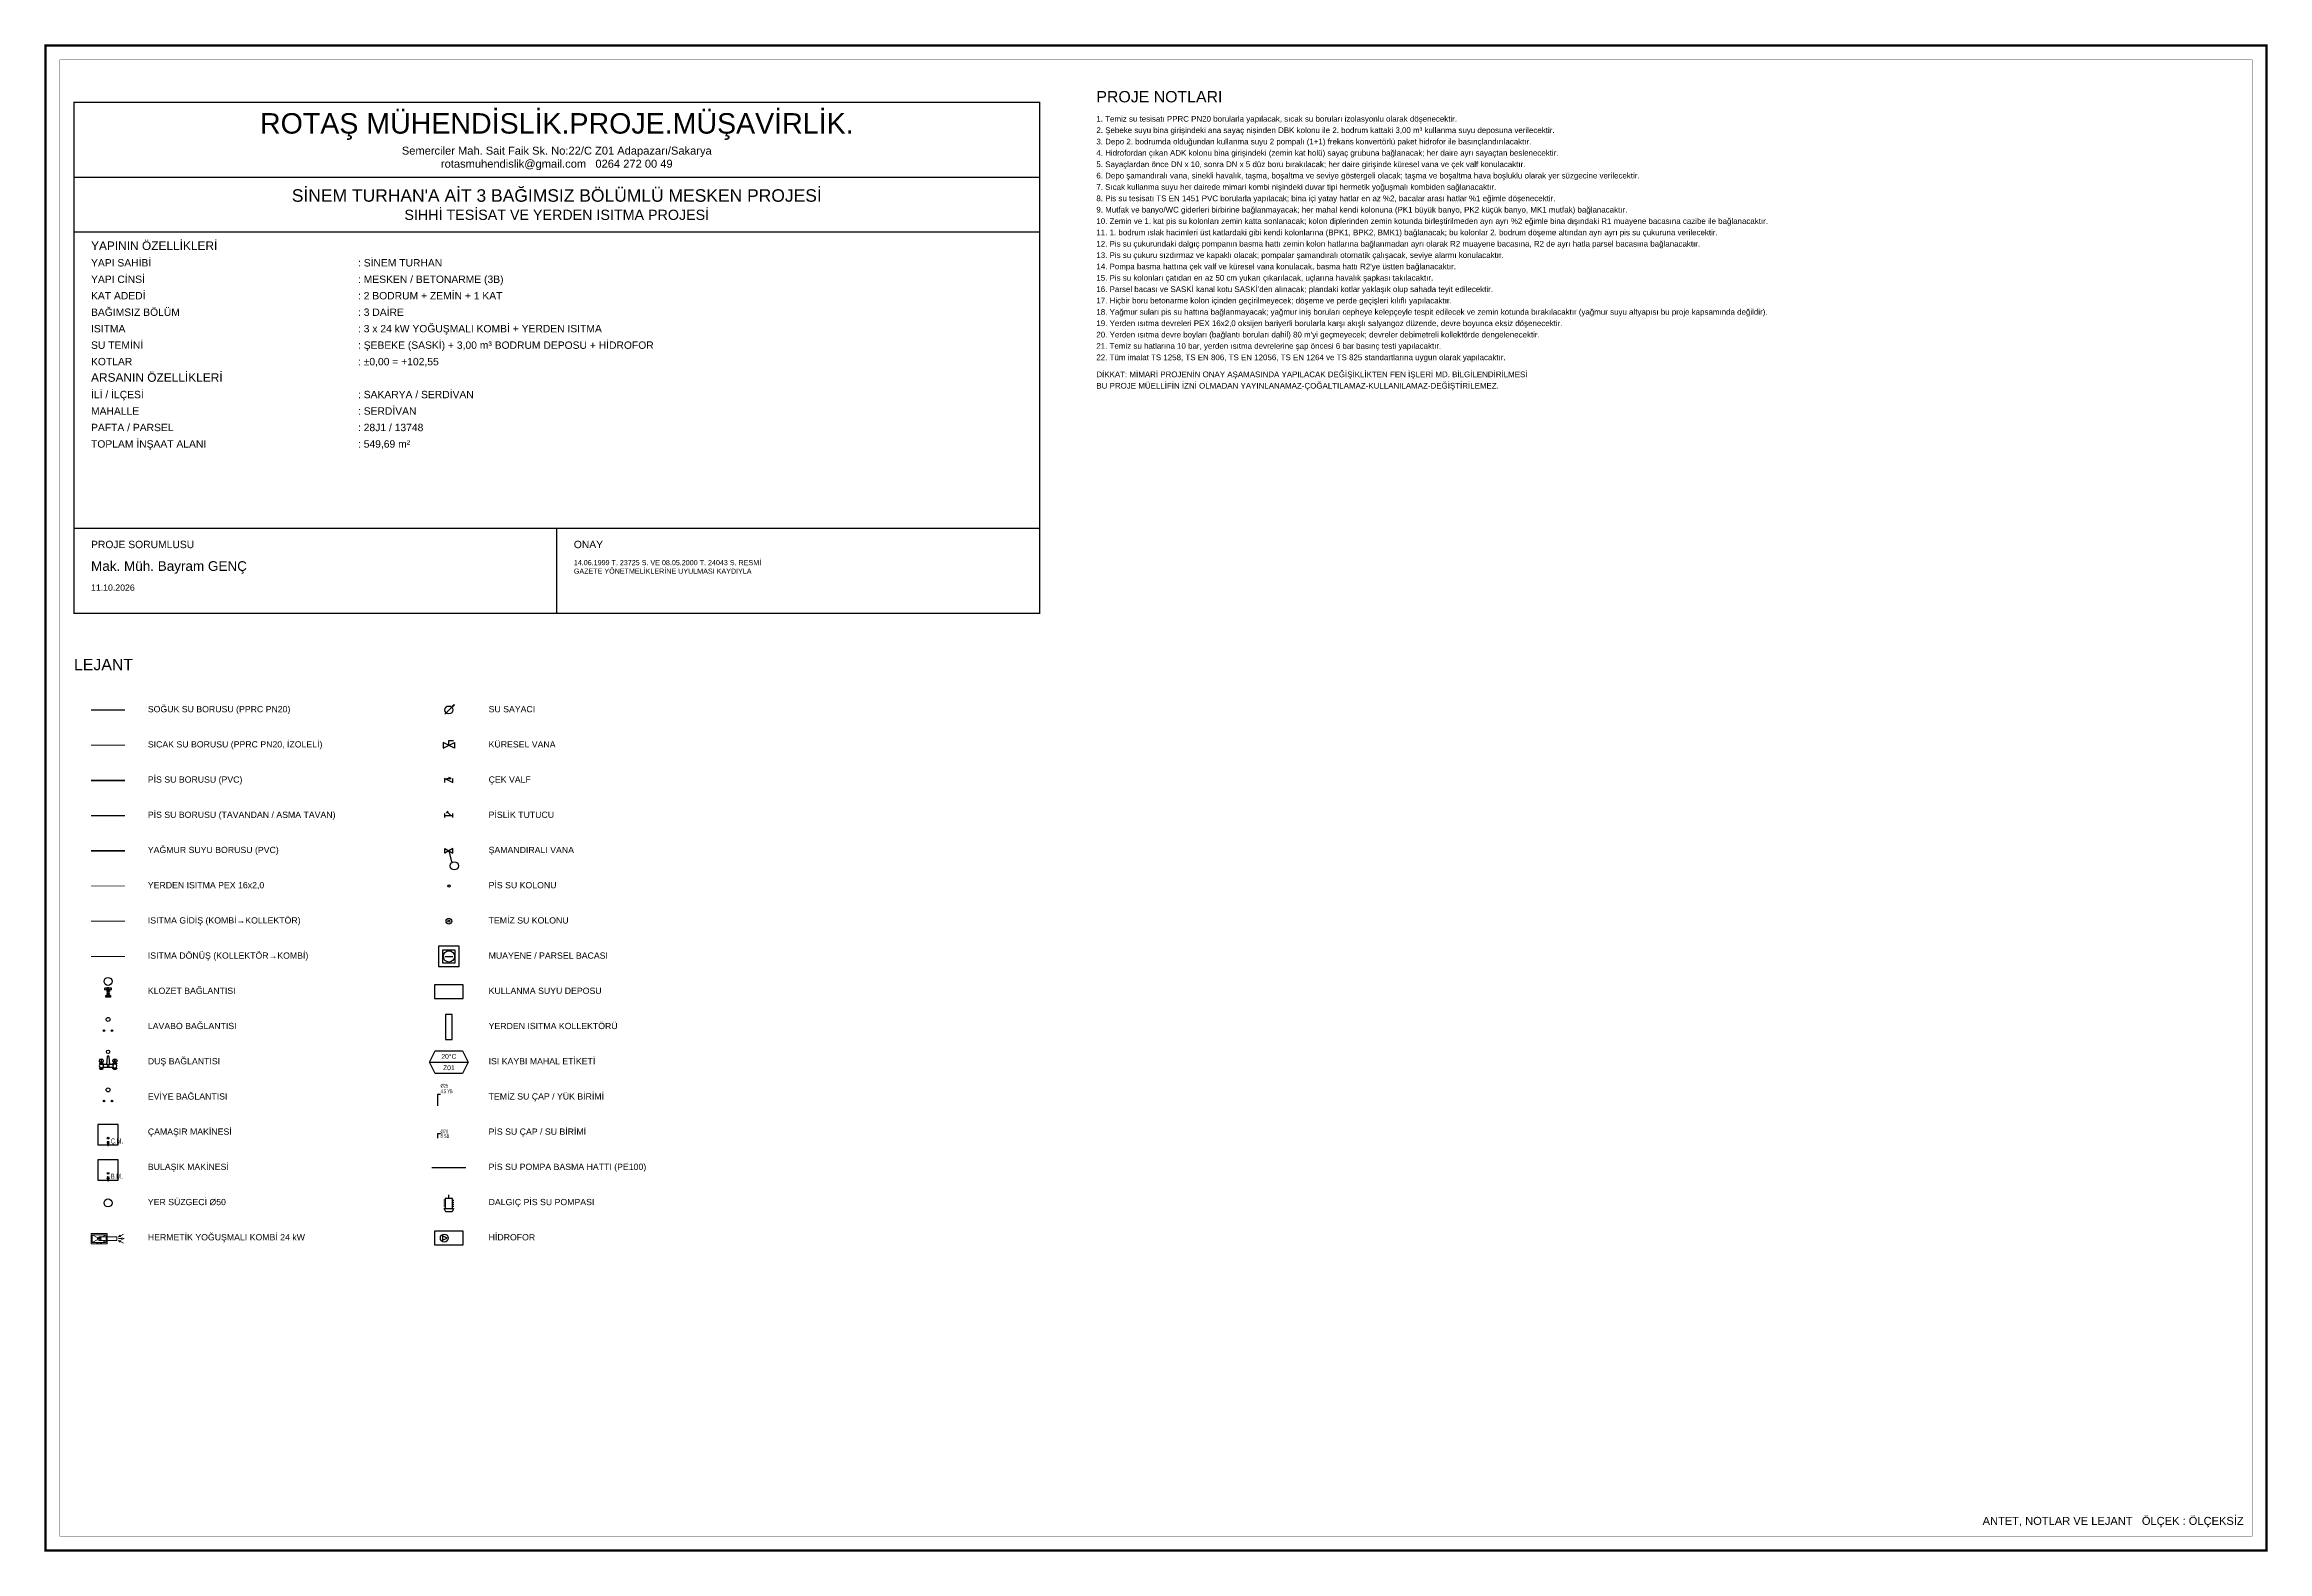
# Model space of a CAD drawing. Header units: centimetres. Extents: x -3952 to 14132, y 6348 to 11752.
# Drawn here: x -3952 to -38, y 9098 to 11752 of the extents above; entities that cross this region are included whole.
import ezdxf
from ezdxf.enums import TextEntityAlignment as Align

# ---------------------------------------------------------------- set-up
doc = ezdxf.new("R2010")
doc.units = ezdxf.units.CM
for name, pattern in [('BASMA HATTI', [31, 25, -6]), ('DASHED', [18, 12, -6]), ('ISITMA DONUS HATTI', [26, 20, -6]), ('PIS', [38, 30, -8]), ('PISSU HATTI', [26, 20, -6]), ('YAGMUR HATTI', [36, 30, -6])]:
    doc.linetypes.add(name, pattern=pattern)
for name, color, linetype in [('MD-YUK-BIRIMI', 7, 'Continuous'), ('MTY-CIHAZ', 135, 'CONTINUOUS'), ('MTY-HIDROFOR', 4, 'CONTINUOUS'), ('MTY-ISIKAYBIMAHAL', 2, 'CONTINUOUS'), ('MTY-ISITMA-DONUS-BORU', 30, 'ISITMA DONUS HATTI'), ('MTY-ISITMA-GIDIS-BORU', 10, 'CONTINUOUS'), ('MTY-KOLLETOR', 7, 'CONTINUOUS'), ('MTY-PAFTA', 7, 'CONTINUOUS'), ('MTY-PEX-BORU', 1, 'CONTINUOUS'), ('MTY-PIS SU-BASMA', 6, 'CONTINUOUS'), ('MTY-PIS-SU-BORUSU', 6, 'PIS'), ('MTY-PISSU-BORU-TAVANDAN', 6, 'PISSU HATTI'), ('MTY-PISSU-CAP', 211, 'CONTINUOUS'), ('MTY-PISSU-KOLON', 211, 'DASHED'), ('MTY-ROGAR', 5, 'CONTINUOUS'), ('MTY-SICAKSU-BORU', 1, 'BASMA HATTI'), ('MTY-SOGUKSU-BORU', 5, 'CONTINUOUS'), ('MTY-TEFRIS', 15, 'CONTINUOUS'), ('MTY-TEMIZSU-CAP', 101, 'CONTINUOUS'), ('MTY-VANA', 1, 'CONTINUOUS'), ('MTY-YAGMUR-BORUSU', 3, 'YAGMUR HATTI'), ('MTY-YAZI', 7, 'CONTINUOUS'), ('MTY-YUK-BIRIMI', 7, 'CONTINUOUS'), ('RAST-TEM-SU DEPOSU', 11, 'CONTINUOUS')]:
    doc.layers.add(name, color=color, linetype=linetype)
doc.layers.add('ROTAS-PAFTA-SINIRI', color=8, linetype='Continuous', plot=False)
doc.styles.add('CAP', font='wturkce.SHX', dxfattribs={"width": 0.65})
doc.styles.add('MTY_CAP', font='wturkce.SHX', dxfattribs={"width": 0.65, "height": 20})
doc.styles.add('MTYCAPLT', font='arial.ttf', dxfattribs={"width": 0.65, "height": 1})
doc.styles.add('ROTAS', font='arial.ttf')

msp = doc.modelspace()

# ---------------------------------------------------------------- texts
at = {"layer": 'MTY-ISIKAYBIMAHAL', "style": 'ROTAS'}
for s, p in [('20°C', (-3240, 9970)), ('Z01', (-3240, 9950))]:
    msp.add_text(s, height=8.5, dxfattribs=at).set_placement(p, align=Align.MIDDLE_CENTER)
at = {"layer": 'MTY-PAFTA', "style": 'ROTAS'}
msp.add_text('ANTET, NOTLAR VE LEJANT   ÖLÇEK : ÖLÇEKSİZ', height=14, dxfattribs=at).set_placement((-80, 9145), align=Align.RIGHT)
at = {"layer": 'MTY-YAZI', "style": 'ROTAS'}
for s, height, p in [('PROJE NOTLARI', 20, (-2100, 11650)), ('1. Temiz su tesisatı PPRC PN20 borularla yapılacak, sıcak su boruları izolasyonlu olarak döşenecektir.', 10, (-2100, 11616)), ('3. Depo 2. bodrumda olduğundan kullanma suyu 2 pompalı (1+1) frekans konvertörlü paket hidrofor ile basınçlandırılacaktır.', 10, (-2100, 11576)), ('2. Şebeke suyu bina girişindeki ana sayaç nişinden DBK kolonu ile 2. bodrum kattaki 3,00 m³ kullanma suyu deposuna verilecektir.', 10, (-2100, 11596)), ('4. Hidrofordan çıkan ADK kolonu bina girişindeki (zemin kat holü) sayaç grubuna bağlanacak; her daire ayrı sayaçtan beslenecektir.', 10, (-2100, 11556)), ('5. Sayaçlardan önce DN x 10, sonra DN x 5 düz boru bırakılacak; her daire girişinde küresel vana ve çek valf konulacaktır.', 10, (-2100, 11536)), ('6. Depo şamandıralı vana, sinekli havalık, taşma, boşaltma ve seviye göstergeli olacak; taşma ve boşaltma hava boşluklu olarak yer süzgecine verilecektir.', 10, (-2100, 11516)), ('8. Pis su tesisatı TS EN 1451 PVC borularla yapılacak; bina içi yatay hatlar en az %2, bacalar arası hatlar %1 eğimle döşenecektir.', 10, (-2100, 11476)), ('7. Sıcak kullanma suyu her dairede mimari kombi nişindeki duvar tipi hermetik yoğuşmalı kombiden sağlanacaktır.', 10, (-2100, 11496)), ('9. Mutfak ve banyo/WC giderleri birbirine bağlanmayacak; her mahal kendi kolonuna (PK1 büyük banyo, PK2 küçük banyo, MK1 mutfak) bağlanacaktır.', 10, (-2100, 11456)), ('10. Zemin ve 1. kat pis su kolonları zemin katta sonlanacak; kolon diplerinden zemin kotunda birleştirilmeden ayrı ayrı %2 eğimle bina dışındaki R1 muayene bacasına cazibe ile bağlanacaktır.', 10, (-2100, 11436)), ('YAPININ ÖZELLİKLERİ', 15, (-3870, 11390)), ('11. 1. bodrum ıslak hacimleri üst katlardaki gibi kendi kolonlarına (BPK1, BPK2, BMK1) bağlanacak; bu kolonlar 2. bodrum döşeme altından ayrı ayrı pis su çukuruna verilecektir.', 10, (-2100, 11416)), ('12. Pis su çukurundaki dalgıç pompanın basma hattı zemin kolon hatlarına bağlanmadan ayrı olarak R2 muayene bacasına, R2 de ayrı hatla parsel bacasına bağlanacaktır.', 10, (-2100, 11396)), ('YAPI SAHİBİ', 13, (-3870, 11361)), (': SİNEM TURHAN', 13, (-3400, 11361)), ('13. Pis su çukuru sızdırmaz ve kapaklı olacak; pompalar şamandıralı otomatik çalışacak, seviye alarmı konulacaktır.', 10, (-2100, 11376)), ("14. Pompa basma hattına çek valf ve küresel vana konulacak, basma hattı R2'ye üstten bağlanacaktır.", 10, (-2100, 11356)), ('YAPI CİNSİ', 13, (-3870, 11332)), ('KAT ADEDİ', 13, (-3870, 11303)), (': MESKEN / BETONARME (3B)', 13, (-3400, 11332)), (': 2 BODRUM + ZEMİN + 1 KAT', 13, (-3400, 11303)), ('15. Pis su kolonları çatıdan en az 50 cm yukarı çıkarılacak, uçlarına havalık şapkası takılacaktır.', 10, (-2100, 11336)), ("16. Parsel bacası ve SASKİ kanal kotu SASKİ'den alınacak; plandaki kotlar yaklaşık olup sahada teyit edilecektir.", 10, (-2100, 11316)), ('BAĞIMSIZ BÖLÜM', 13, (-3870, 11274)), (': 3 DAİRE', 13, (-3400, 11274)), ('17. Hiçbir boru betonarme kolon içinden geçirilmeyecek; döşeme ve perde geçişleri kılıflı yapılacaktır.', 10, (-2100, 11296)), ('18. Yağmur suları pis su hattına bağlanmayacak; yağmur iniş boruları cepheye kelepçeyle tespit edilecek ve zemin kotunda bırakılacaktır (yağmur suyu altyapısı bu proje kapsamında değildir).', 10, (-2100, 11276)), ('ISITMA', 13, (-3870, 11245)), (': 3 x 24 kW YOĞUŞMALI KOMBİ + YERDEN ISITMA', 13, (-3400, 11245)), ("20. Yerden ısıtma devre boyları (bağlantı boruları dahil) 80 m'yi geçmeyecek; devreler debimetreli kollektörde dengelenecektir.", 10, (-2100, 11236)), ('19. Yerden ısıtma devreleri PEX 16x2,0 oksijen bariyerli borularla karşı akışlı salyangoz düzende, devre boyunca eksiz döşenecektir.', 10, (-2100, 11256)), ('SU TEMİNİ', 13, (-3870, 11216)), ('KOTLAR', 13, (-3870, 11187)), (': ŞEBEKE (SASKİ) + 3,00 m³ BODRUM DEPOSU + HİDROFOR', 13, (-3400, 11216)), (': ±0,00 = +102,55', 13, (-3400, 11187)), ('21. Temiz su hatlarına 10 bar, yerden ısıtma devrelerine şap öncesi 6 bar basınç testi yapılacaktır.', 10, (-2100, 11216)), ('22. Tüm imalat TS 1258, TS EN 806, TS EN 12056, TS EN 1264 ve TS 825 standartlarına uygun olarak yapılacaktır.', 10, (-2100, 11196)), ('ARSANIN ÖZELLİKLERİ', 15, (-3870, 11158)), ('DİKKAT: MİMARİ PROJENİN ONAY AŞAMASINDA YAPILACAK DEĞİŞİKLİKTEN FEN İŞLERİ MD. BİLGİLENDİRİLMESİ', 10, (-2100, 11166)), ('BU PROJE MÜELLİFİN İZNİ OLMADAN YAYINLANAMAZ-ÇOĞALTILAMAZ-KULLANILAMAZ-DEĞİŞTİRİLEMEZ.', 10, (-2100, 11146)), ('İLİ / İLÇESİ', 13, (-3870, 11129)), (': SAKARYA / SERDİVAN', 13, (-3400, 11129)), (': SERDİVAN', 13, (-3400, 11100)), ('MAHALLE', 13, (-3870, 11100)), ('PAFTA / PARSEL', 13, (-3870, 11071)), (': 28J1 / 13748', 13, (-3400, 11071)), ('TOPLAM İNŞAAT ALANI', 13, (-3870, 11042)), (': 549,69 m²', 13, (-3400, 11042)), ('PROJE SORUMLUSU', 13, (-3870, 10865)), ('Mak. Müh. Bayram GENÇ', 17, (-3870, 10825)), ('ONAY', 13, (-3020, 10865)), ('14.06.1999 T. 23725 S. VE 08.05.2000 T. 24043 S. RESMİ', 9, (-3020, 10835)), ('GAZETE YÖNETMELİKLERİNE UYULMASI KAYDIYLA', 9, (-3020, 10820)), ('11.10.2026', 11, (-3870, 10790)), ('LEJANT', 20, (-3900, 10650)), ('SOĞUK SU BORUSU (PPRC PN20)', 11, (-3770, 10576)), ('SU SAYACI', 11, (-3170, 10576)), ('SICAK SU BORUSU (PPRC PN20, İZOLELİ)', 11, (-3770, 10514)), ('KÜRESEL VANA', 11, (-3170, 10514)), ('PİS SU BORUSU (PVC)', 11, (-3770, 10452)), ('ÇEK VALF', 11, (-3170, 10452)), ('PİS SU BORUSU (TAVANDAN / ASMA TAVAN)', 11, (-3770, 10390)), ('PİSLİK TUTUCU', 11, (-3170, 10390)), ('YAĞMUR SUYU BORUSU (PVC)', 11, (-3770, 10328)), ('ŞAMANDIRALI VANA', 11, (-3170, 10328)), ('YERDEN ISITMA PEX 16x2,0', 11, (-3770, 10266)), ('PİS SU KOLONU', 11, (-3170, 10266)), ('ISITMA GİDİŞ (KOMBİ→KOLLEKTÖR)', 11, (-3770, 10204)), ('TEMİZ SU KOLONU', 11, (-3170, 10204)), ('ISITMA DÖNÜŞ (KOLLEKTÖR→KOMBİ)', 11, (-3770, 10142)), ('MUAYENE / PARSEL BACASI', 11, (-3170, 10142)), ('KLOZET BAĞLANTISI', 11, (-3770, 10080)), ('KULLANMA SUYU DEPOSU', 11, (-3170, 10080)), ('LAVABO BAĞLANTISI', 11, (-3770, 10018)), ('YERDEN ISITMA KOLLEKTÖRÜ', 11, (-3170, 10018)), ('DUŞ BAĞLANTISI', 11, (-3770, 9956)), ('ISI KAYBI MAHAL ETİKETİ', 11, (-3170, 9956)), ('EVİYE BAĞLANTISI', 11, (-3770, 9894)), ('TEMİZ SU ÇAP / YÜK BİRİMİ', 11, (-3170, 9894)), ('ÇAMAŞIR MAKİNESİ', 11, (-3770, 9832)), ('PİS SU ÇAP / SU BİRİMİ', 11, (-3170, 9832)), ('BULAŞIK MAKİNESİ', 11, (-3770, 9770)), ('PİS SU POMPA BASMA HATTI (PE100)', 11, (-3170, 9770)), ('YER SÜZGECİ Ø50', 11, (-3770, 9708)), ('DALGIÇ PİS SU POMPASI', 11, (-3170, 9708)), ('HERMETİK YOĞUŞMALI KOMBİ 24 kW', 11, (-3770, 9646)), ('HİDROFOR', 11, (-3170, 9646))]:
    msp.add_text(s, height=height, dxfattribs=at).set_placement(p)
for s, height, p in [('ROTAŞ MÜHENDİSLİK.PROJE.MÜŞAVİRLİK.', 36, (-3050, 11595)), ('Semerciler Mah. Sait Faik Sk. No:22/C Z01 Adapazarı/Sakarya', 14, (-3050, 11558)), ('rotasmuhendislik@gmail.com   0264 272 00 49', 14, (-3050, 11535)), ("SİNEM TURHAN'A AİT 3 BAĞIMSIZ BÖLÜMLÜ MESKEN PROJESİ", 22, (-3050, 11475)), ('SIHHİ TESİSAT VE YERDEN ISITMA PROJESİ', 18, (-3050, 11443))]:
    msp.add_text(s, height=height, dxfattribs=at).set_placement(p, align=Align.CENTER)

# ---------------------------------------------------------------- blocks, each defined once
blk = doc.blocks.new('ROTAS_PAFTA')
blk.add_lwpolyline([(0, 0), (1, 0), (1, 1), (0, 1)], close=True)
blk = doc.blocks.new('KLOZET1')
at = {"layer": 'MTY-TEFRIS', "color": 15}
blk.add_lwpolyline([(-3.9, 11.4, 0.414214), (-4.5, 10.8), (-4.5, 10.3, 0.414214), (-3.9, 9.7), (3.9, 9.7, 0.414214), (4.5, 10.3), (4.5, 10.8, 0.414214), (3.9, 11.4)], format="xyb", close=True, dxfattribs=at)
for points in [[(3, 0), (-3, 0), (-3, 2.3), (3, 2.3)], [(-0.8, 11.5), (0.8, 11.5), (0.8, 12), (-0.8, 12)], [(-0.8, 8.9), (0.8, 8.9), (0.8, 9.7), (-0.8, 9.7)]]:
    blk.add_lwpolyline(points, close=True, dxfattribs=at)
for points in [[(-1.6, 8.6), (-1.6, 7.5)], [(-1.6, 4.4), (-1.6, 3.4)], [(-1.3, 3.2), (-1.3, 2.3), (1.4, 2.3), (1.4, 3.2)], [(-1.2, 7.2), (-1.2, 4.8)], [(1.1, 8.9), (-1.1, 8.9)], [(-1.1, 7.3), (1.1, 7.3)], [(1.1, 4.7), (-1.1, 4.7)], [(-1.1, 3.1), (1.1, 3.1)], [(-0.5, 8.6), (-0.5, 7.5)], [(-0.5, 4.4), (-0.5, 3.4)], [(0.6, 8.6), (0.6, 7.5)], [(0.6, 4.4), (0.6, 3.4)], [(1.3, 4.8), (1.3, 5.2), (1.3, 7.2)], [(1.7, 8.6), (1.7, 7.5)], [(1.7, 4.4), (1.7, 3.4)]]:
    blk.add_lwpolyline(points, dxfattribs=at)
at = {"layer": 'MTY-TEFRIS', "color": 15, "elevation": 0}
for points in [[(-1, 10.3), (-1, 10.8, -0.414214), (-0.4, 11.4)], [(1, 10.3), (1, 10.8, 0.414214), (0.4, 11.4)]]:
    blk.add_lwpolyline(points, format="xyb", dxfattribs=at)
at = {"layer": 'MTY-TEFRIS', "color": 6}
blk.add_circle((0, 20), 5, dxfattribs=at)
at = {"layer": 'MTY-TEFRIS', "color": 15}
for centre, radius, start, end in [((-1.1, 8.1), 0.734, 41.7592, 138.241), ((-1.1, 8), 0.734, 221.7593, 318.2408), ((-1.1, 4), 0.734, 41.7592, 138.241), ((-1.1, 3.8), 0.734, 221.7593, 318.2408), ((-0.4, 10.3, 0), 0.641, 179.9998, 270.0001), ((0, 8.1), 0.734, 41.7592, 138.241), ((0, 8), 0.734, 221.7593, 318.2408), ((0, 4), 0.734, 41.7592, 138.241), ((0, 3.8), 0.734, 221.7593, 318.2408), ((0.4, 10.3, 0), 0.641, 270.0001, 0), ((1.1, 8.1), 0.734, 41.7592, 138.241), ((1.1, 8), 0.734, 221.7593, 318.2408), ((1.1, 4), 0.734, 41.7592, 138.241), ((1.1, 3.8), 0.734, 221.7593, 318.2408)]:
    blk.add_arc(centre, radius, start, end, dxfattribs=at)
at = {"layer": 'MD-YUK-BIRIMI', "color": 6, "style": 'MTYCAPLT', "width": 0.65}
for tag, p in [('PSCP_001', (-1.3, 24.5)), ('PS_001', (-0.6, 19.5))]:
    blk.add_attdef(tag, p, '', height=1, dxfattribs=at)
at = {"layer": 'MD-YUK-BIRIMI', "color": 3, "style": 'MTYCAPLT', "width": 0.65}
for tag, p in [('SOCP_001', (-1.3, 1.8)), ('SO_001', (-0.7, -0.5))]:
    blk.add_attdef(tag, p, '', height=1, dxfattribs=at)
blk = doc.blocks.new('LAVABO1')
at = {"layer": 'MTY-TEFRIS', "color": 3, "ltscale": 10}
blk.add_circle((-5, 1), 1, dxfattribs=at)
at = {"layer": 'MTY-TEFRIS', "color": 6}
blk.add_circle((0, 15), 2.5, dxfattribs=at)
at = {"layer": 'MTY-TEFRIS', "color": 1, "ltscale": 10}
blk.add_circle((5, 1), 1, dxfattribs=at)
at = {"layer": 'MD-YUK-BIRIMI', "color": 3, "style": 'MTYCAPLT', "width": 0.65}
for tag, p in [('SOCP_001', (-6.3, -0.5)), ('SO_001', (-5.7, 0.5))]:
    blk.add_attdef(tag, p, '', height=1, dxfattribs=at)
at = {"layer": 'MD-YUK-BIRIMI', "color": 6, "style": 'MTYCAPLT', "width": 0.65}
for tag, p in [('PSCP_001', (-1.3, 17)), ('PS_001', (-0.6, 14.5))]:
    blk.add_attdef(tag, p, '', height=1, dxfattribs=at)
at = {"layer": 'MD-YUK-BIRIMI', "color": 1, "style": 'MTYCAPLT', "width": 0.65}
for tag, p in [('SCCP_001', (3.7, -0.5)), ('SC_001', (4.4, 0.5))]:
    blk.add_attdef(tag, p, '', height=1, dxfattribs=at)
blk = doc.blocks.new('DUS TEKNESI1')
at = {"layer": 'MTY-TEFRIS'}
for points in [[(-10, 13.9), (-10, 12.2, -0.146062), (-11.3, 8.9, 0.113221), (-13.3, 11.5, -0.416893), (-13.3, 12)], [(-6.7, 12, -0.17585), (-7.5, 13.9), (-12.5, 13.9, -0.17585), (-13.3, 12)], [(-12.8, 0.5), (-12.8, 0), (-10, 0), (-7.2, 0), (-7.2, 0.5, 0.153746), (-12.8, 0.5), (-10, 0.5), (-7.2, 0.5)], [(-8.6, 6.9, -0.601952), (-8.6, 1.6), (-8.6, 0.8)], [(0, 18.4), (-0.6, 18.4, 0.391322), (-1.3, 17.8), (-2.2, 6.3)], [(0, 18.4), (0.6, 18.4, -0.391322), (1.3, 17.8), (2.2, 6.3)], [(6.7, 12, 0.17585), (7.5, 13.9), (12.5, 13.9, 0.17585), (13.3, 12)], [(8.6, 6.9, 0.601952), (8.6, 1.6), (11.4, 1.6, 0.601952), (11.4, 6.9)], [(12.8, 0.5), (12.8, 0), (10, 0), (7.2, 0), (7.2, 0.5, -0.153746), (12.8, 0.5), (10, 0.5), (7.2, 0.5)], [(10, 13.9), (10, 12.2, 0.146062), (11.3, 8.9, -0.113221), (13.3, 11.5)]]:
    blk.add_lwpolyline(points, format="xyb", dxfattribs=at)
for points in [[(-12.8, 7.5), (-10, 7.5), (-7.2, 7.5), (-7.2, 8), (-10, 8), (-12.8, 8)], [(-8.6, 0), (-8.6, -1), (-11.4, -1), (-11.4, 0)], [(12.8, 7.5), (10, 7.5), (7.2, 7.5), (7.2, 8), (10, 8), (12.8, 8)], [(11.4, 0), (11.4, -1), (8.6, -1), (8.6, 0)]]:
    blk.add_lwpolyline(points, close=True, dxfattribs=at)
for points in [[(-11.6, 9.5), (-11.6, 8)], [(-11.4, 7.5), (-11.4, 6.9), (-8.6, 6.9)], [(-8.6, 1.6), (-11.4, 1.6), (-11.4, 0.8)], [(-8.6, 7.5), (-8.6, 6.9)], [(-8.4, 9.5), (-8.4, 8)], [(7.8, 6.3), (-7.8, 6.3)], [(-7.8, 2.3), (7.8, 2.3)], [(8.4, 9.5), (8.4, 8)], [(11.4, 7.5), (11.4, 6.9), (8.6, 6.9)], [(8.6, 7.5), (8.6, 6.9)], [(8.6, 1.6), (8.6, 0.8)], [(11.4, 1.6), (11.4, 0.8)], [(11.6, 9.5), (11.6, 8)]]:
    blk.add_lwpolyline(points, dxfattribs=at)
at = {"layer": 'MTY-TEFRIS', "color": 6}
blk.add_circle((0, 25), 2.5, dxfattribs=at)
at = {"layer": 'MTY-TEFRIS'}
for centre, radius, start, end in [((-10, 4.3), 2.96, 117.9084, 242.0919), ((-10, 2.2), 11.8, 79.4131, 100.5868), ((-3.8, 12.8), 6.25, 185.208, 218.4476), ((-2, 5.9), 7.27, 130.2551, 156.0938), ((-6.9, 11.7), 0.344, 310.5655, 41.0891), ((0, 17.2), 1.6, 330.6975, 209.3026), ((0, 4.3), 1.37, 90.0002, 270.0001), ((0, 4.3), 1.37, 270.0001, 90.0002), ((6.9, 11.7), 0.344, 138.9108, 229.4346), ((2, 5.9), 7.27, 23.9063, 49.7447), ((10, 2.2), 11.8, 79.4131, 100.5868), ((3.8, 12.8), 6.25, 321.5525, 354.7921), ((13.1, 11.7), 0.344, 310.5655, 41.0891)]:
    blk.add_arc(centre, radius, start, end, dxfattribs=at)
at = {"layer": 'MD-YUK-BIRIMI', "color": 3, "style": 'MTYCAPLT', "width": 0.65}
for tag, p in [('SO_001', (-10.7, -0.5)), ('SOCP_001', (-11.3, -1.5))]:
    blk.add_attdef(tag, p, '', height=1, dxfattribs=at)
at = {"layer": 'MD-YUK-BIRIMI', "color": 6, "style": 'MTYCAPLT', "width": 0.65}
for tag, p in [('PSCP_001', (-1.3, 27)), ('PS_001', (-0.6, 24.5))]:
    blk.add_attdef(tag, p, '', height=1, dxfattribs=at)
at = {"layer": 'MD-YUK-BIRIMI', "color": 1, "style": 'MTYCAPLT', "width": 0.65}
for tag, p in [('SC_001', (9.4, -0.5)), ('SCCP_001', (8.7, -1.5))]:
    blk.add_attdef(tag, p, '', height=1, dxfattribs=at)
blk = doc.blocks.new('EVIYE1')
at = {"layer": 'MTY-TEFRIS', "color": 3, "ltscale": 10}
blk.add_circle((-5, 1), 1, dxfattribs=at)
at = {"layer": 'MTY-TEFRIS', "color": 6}
blk.add_circle((0, 15), 2.5, dxfattribs=at)
at = {"layer": 'MTY-TEFRIS', "color": 1, "ltscale": 10}
blk.add_circle((5, 1), 1, dxfattribs=at)
at = {"layer": 'MD-YUK-BIRIMI', "color": 3, "style": 'MTYCAPLT', "width": 0.65}
for tag, p in [('SOCP_001', (-6.3, -0.5)), ('SO_001', (-5.7, 0.5))]:
    blk.add_attdef(tag, p, '', height=1, dxfattribs=at)
at = {"layer": 'MD-YUK-BIRIMI', "color": 6, "style": 'MTYCAPLT', "width": 0.65}
for tag, p in [('PSCP_001', (-1.3, 17)), ('PS_001', (-0.6, 14.5))]:
    blk.add_attdef(tag, p, '', height=1, dxfattribs=at)
at = {"layer": 'MD-YUK-BIRIMI', "color": 1, "style": 'MTYCAPLT', "width": 0.65}
for tag, p in [('SCCP_001', (3.7, -0.5)), ('SC_001', (4.4, 0.5))]:
    blk.add_attdef(tag, p, '', height=1, dxfattribs=at)
blk = doc.blocks.new('CAMASIR MAKINASI1')
at = {"layer": 'MTY-TEFRIS'}
for p, q in [((-0.9, 0), (-0.9, -1.5)), ((-0.9, -1.5), (1.1, -1.5)), ((1.1, -1.5), (1.1, 0))]:
    blk.add_line(p, q, dxfattribs=at)
for points in [[(-30, 0), (30, 0), (30, 60), (-30, 60)], [(2.5, 0.4), (2.5, 0), (-2.5, 0), (-2.5, 0.4)]]:
    blk.add_lwpolyline(points, close=True, dxfattribs=at)
for points in [[(-1.8, 8.2, 0.414214), (-1.4, 8.2), (-1.3, 8.2, 0.414214), (-1.3, 8.7), (-2.1, 9.4, 0.414214), (-2.5, 9.4), (-2.6, 9.3, 0.414214), (-2.6, 8.9)], [(-1.8, 5.3, -0.414214), (-1.4, 5.3), (-1.3, 5.2, -0.414214), (-1.3, 4.8), (-2.1, 4, -0.414214), (-2.5, 4), (-2.6, 4.1, -0.414214), (-2.6, 4.6)], [(1.5, 8.7, 0.414214), (1.5, 8.2), (1.6, 8.2, 0.414214), (2, 8.2), (2.8, 8.9, 0.414214), (2.8, 9.3), (2.7, 9.4, 0.414214), (2.3, 9.4)], [(1.5, 4.8, -0.414214), (1.5, 5.2), (1.6, 5.3, -0.414214), (2, 5.3), (2.8, 4.6, -0.414214), (2.8, 4.1), (2.7, 4, -0.414214), (2.3, 4)]]:
    blk.add_lwpolyline(points, format="xyb", close=True, dxfattribs=at)
for points in [[(-1.5, 8.1), (-1.1, 7.7)], [(-1.5, 5.3), (-1.1, 5.7)], [(-1.3, 8.3), (-0.9, 7.9)], [(-1.3, 5.2), (-0.9, 5.6)], [(-0.9, 4.4), (-0.9, 0.4)], [(1.5, 8.3), (1.1, 7.9)], [(1.5, 5.2), (1.1, 5.6)], [(1.1, 4.4), (1.1, 0.4)], [(1.6, 8.1), (1.3, 7.7)], [(1.6, 5.3), (1.3, 5.7)]]:
    blk.add_lwpolyline(points, dxfattribs=at)
at = {"layer": 'MTY-TEFRIS', "color": 6}
blk.add_circle((0, 20), 2.5, dxfattribs=at)
at = {"layer": 'MTY-TEFRIS'}
for radius in [1.54, 0.581]:
    blk.add_circle((0.1, 6.7), radius, dxfattribs=at)
for start, end in [(143.13402, 216.86567), (53.13416, 126.86603), (233.13424, 306.86588), (323.13387, 36.86588)]:
    blk.add_arc((0.1, 6.7), 2.51, start, end, dxfattribs=at)
at = {"layer": 'MD-YUK-BIRIMI', "color": 6, "style": 'MTYCAPLT', "width": 0.65}
for tag, p in [('PSCP_001', (-1.3, 22)), ('PS_001', (-0.6, 19.5))]:
    blk.add_attdef(tag, p, '', height=1, dxfattribs=at)
at = {"layer": 'MD-YUK-BIRIMI', "color": 3, "style": 'MTYCAPLT', "width": 0.65}
for tag, p in [('SO_001', (-0.7, -0.5)), ('SOCP_001', (-1.2, -2))]:
    blk.add_attdef(tag, p, '', height=1, dxfattribs=at)
at = {"layer": 'MTY-TEFRIS', "color": 15, "style": 'MTYCAPLT', "width": 0.65}
blk.add_text('Ç.M.', height=15, dxfattribs=at).set_placement((8.1, 11.6), align=Align.MIDDLE_LEFT)
blk = doc.blocks.new('BULASIK MAKINASI1')
at = {"layer": 'MTY-TEFRIS'}
for p, q in [((-0.9, 0), (-0.9, -1.5)), ((-0.9, -1.5), (1.1, -1.5)), ((1.1, -1.5), (1.1, 0))]:
    blk.add_line(p, q, dxfattribs=at)
at = {"layer": 'MTY-TEFRIS', "color": 15}
blk.add_lwpolyline([(-30, 0), (30, 0), (30, 60), (-30, 60)], close=True, dxfattribs=at)
at = {"layer": 'MTY-TEFRIS'}
for points in [[(-1.8, 8.2, 0.414214), (-1.4, 8.2), (-1.3, 8.2, 0.414214), (-1.3, 8.7), (-2.1, 9.4, 0.414214), (-2.5, 9.4), (-2.6, 9.3, 0.414214), (-2.6, 8.9)], [(-1.8, 5.3, -0.414214), (-1.4, 5.3), (-1.3, 5.2, -0.414214), (-1.3, 4.8), (-2.1, 4, -0.414214), (-2.5, 4), (-2.6, 4.1, -0.414214), (-2.6, 4.6)], [(1.5, 8.7, 0.414214), (1.5, 8.2), (1.6, 8.2, 0.414214), (2, 8.2), (2.8, 8.9, 0.414214), (2.8, 9.3), (2.7, 9.4, 0.414214), (2.3, 9.4)], [(1.5, 4.8, -0.414214), (1.5, 5.2), (1.6, 5.3, -0.414214), (2, 5.3), (2.8, 4.6, -0.414214), (2.8, 4.1), (2.7, 4, -0.414214), (2.3, 4)]]:
    blk.add_lwpolyline(points, format="xyb", close=True, dxfattribs=at)
blk.add_lwpolyline([(2.5, 0.4), (2.5, 0), (-2.5, 0), (-2.5, 0.4)], close=True, dxfattribs=at)
for points in [[(-1.5, 8.1), (-1.1, 7.7)], [(-1.5, 5.3), (-1.1, 5.7)], [(-1.3, 8.3), (-0.9, 7.9)], [(-1.3, 5.2), (-0.9, 5.6)], [(-0.9, 4.4), (-0.9, 0.4)], [(1.5, 8.3), (1.1, 7.9)], [(1.5, 5.2), (1.1, 5.6)], [(1.1, 4.4), (1.1, 0.4)], [(1.6, 8.1), (1.3, 7.7)], [(1.6, 5.3), (1.3, 5.7)]]:
    blk.add_lwpolyline(points, dxfattribs=at)
at = {"layer": 'MTY-TEFRIS', "color": 6}
blk.add_circle((0, 20), 2.5, dxfattribs=at)
at = {"layer": 'MTY-TEFRIS'}
for radius in [1.54, 0.581]:
    blk.add_circle((0.1, 6.7), radius, dxfattribs=at)
for start, end in [(143.13402, 216.86567), (53.13416, 126.86603), (233.13424, 306.86588), (323.13387, 36.86588)]:
    blk.add_arc((0.1, 6.7), 2.51, start, end, dxfattribs=at)
at = {"layer": 'MD-YUK-BIRIMI', "color": 6, "style": 'MTYCAPLT', "width": 0.65}
for tag, p in [('PSCP', (0, 22.5)), ('PS', (0, 20))]:
    blk.add_attdef(tag, text='', height=1, dxfattribs=at).set_placement(p, align=Align.MIDDLE_CENTER)
at = {"layer": 'MD-YUK-BIRIMI', "color": 3, "style": 'MTYCAPLT', "width": 0.65}
for tag, p in [('SO', (0, 0)), ('SOCP', (0.1, -1.5))]:
    blk.add_attdef(tag, text='', height=1, dxfattribs=at).set_placement(p, align=Align.MIDDLE_CENTER)
at = {"layer": 'MTY-TEFRIS', "color": 15, "style": 'MTYCAPLT', "width": 0.65}
blk.add_text('B.M.', height=15, dxfattribs=at).set_placement((8.1, 11.6), align=Align.MIDDLE_LEFT)
blk = doc.blocks.new('YER SUZGECI DN501')
at = {"layer": 'MTY-TEFRIS', "color": 6}
blk.add_circle((0, 0), 3.5, dxfattribs=at)
at = {"layer": 'MD-YUK-BIRIMI', "color": 6, "style": 'MTYCAPLT', "width": 0.65}
for tag, p in [('PSCP_001', (-1.3, 0.7)), ('PS_001', (-0.6, -0.5))]:
    blk.add_attdef(tag, p, '', height=1, dxfattribs=at)
blk = doc.blocks.new('KOMBI1')
at = {"layer": 'MTY-TEFRIS', "color": 1, "lineweight": 20, "ltscale": 40}
for p, q in [((19.5, 17.5), (3.4, 26.6)), ((19.5, 12.5), (3.4, 3.4)), ((18.9, 15), (28.9, 15)), ((23.9, 20), (23.9, 10)), ((44.4, 26.6), (28.2, 17.5)), ((44.4, 3.4), (28.2, 12.5))]:
    blk.add_line(p, q, dxfattribs=at)
at = {"layer": 'MTY-TEFRIS', "color": 7, "lineweight": 20, "ltscale": 40}
for p, q in [((23.9, 20), (75.3, 20)), ((23.9, 10), (75.3, 10)), ((75.3, 20), (75.3, 10)), ((85.4, 25.3), (80.3, 20)), ((87.4, 21.8), (80.3, 20)), ((80.3, 15), (90.3, 15)), ((87.4, 8.2), (80.3, 10)), ((85.4, 4.7), (80.3, 10)), ((86.4, 23.6), (85.4, 25.3)), ((86.4, 6.5), (85.4, 4.7)), ((95, 28.6), (86.4, 23.6)), ((86.4, 23.6), (87.4, 21.8)), ((86.4, 6.5), (87.4, 8.2)), ((95, 1.4), (86.4, 6.5)), ((90.3, 15), (90.3, 17)), ((90.3, 17), (97.3, 15)), ((90.3, 15), (90.3, 13)), ((90.3, 13), (97.3, 15))]:
    blk.add_line(p, q, dxfattribs=at)
blk.add_lwpolyline([(0, 0), (47.8, 0), (47.8, 30), (0, 30)], close=True, dxfattribs=at)
at = {"layer": 'MTY-TEFRIS', "color": 1, "lineweight": 20, "ltscale": 40}
blk.add_lwpolyline([(3.4, 3.4), (44.4, 3.4), (44.4, 26.6), (3.4, 26.6)], close=True, dxfattribs=at)
at = {"layer": 'MTY-TEFRIS', "color": 3, "ltscale": 10}
blk.add_circle((18.9, 1), 1, dxfattribs=at)
at = {"layer": 'MTY-TEFRIS', "color": 7, "lineweight": 20, "ltscale": 40}
blk.add_circle((23.9, 15), 5, dxfattribs=at)
at = {"layer": 'MTY-TEFRIS', "color": 1, "ltscale": 10}
blk.add_circle((28.9, 1), 1, dxfattribs=at)
at = {"layer": 'MD-YUK-BIRIMI', "color": 3, "style": 'MTYCAPLT', "width": 0.65}
for tag, p in [('SOCP_001', (17.6, -0.5)), ('SO_001', (18.2, 0.5))]:
    blk.add_attdef(tag, p, '', height=1, dxfattribs=at)
at = {"layer": 'MD-YUK-BIRIMI', "color": 1, "style": 'MTYCAPLT', "width": 0.65}
for tag, p in [('SCCP_001', (27.6, -0.5)), ('SC_001', (28.3, 0.5))]:
    blk.add_attdef(tag, p, '', height=1, dxfattribs=at)
blk = doc.blocks.new('MTY-SU SAYACI')
at = {"layer": 'MTY-VANA'}
blk.add_hatch(color=256, dxfattribs=at).paths.add_polyline_path([(9.8, 9.8), (5.6, 7), (7, 5.6)])
for p, q in [((-7.3, -7.3), (6.3, 6.3)), ((5.6, 7), (9.8, 9.8)), ((7, 5.6), (5.6, 7)), ((7, 5.6), (9.8, 9.8))]:
    blk.add_line(p, q, dxfattribs=at)
blk.add_circle((0, 0), 7, dxfattribs=at)
blk.add_attdef('CAP', (2, 0.9), '', height=2.5, rotation=225, dxfattribs=at)
blk = doc.blocks.new('MTY-KURESEL VANA')
at = {"layer": 'MTY-VANA'}
for p, q in [((0, 0), (0, 8)), ((0, 8), (8, 8))]:
    blk.add_line(p, q, dxfattribs=at)
blk.add_lwpolyline([(-10, 5), (-10, -5), (10, 5), (10, -5), (-10, 5)], dxfattribs=at)
at = {"layer": 'MTY-VANA', "style": 'MTYCAPLT', "width": 0.65}
blk.add_attdef('CAP', text='', height=10, dxfattribs=at).set_placement((-1.1, 0), align=Align.CENTER)
blk = doc.blocks.new('MTY-CEKVALF VANA')
at = {"layer": 'MTY-VANA'}
h = blk.add_hatch(color=256, dxfattribs=at)
edge = h.paths.add_edge_path()
edge.add_arc((-10, 5), 1.41, 180, 540, ccw=False)
for p, q in [((-10, -5), (-10, 5)), ((-10, 5), (10, -5)), ((-5.6, 5), (5.6, 5)), ((5.6, 5), (0, 7.3)), ((10, -5), (10, 5))]:
    blk.add_line(p, q, dxfattribs=at)
at = {"layer": 'MTY-VANA', "style": 'CAP', "width": 0.65}
blk.add_attdef('CAP', text='', height=5, rotation=153.4349, dxfattribs=at).set_placement((0, 0), align=Align.CENTER)
blk = doc.blocks.new('MTY-PISLIK TUTUCU')
at = {"layer": 'MTY-VANA'}
for p, q in [((-10, -5), (-10, 5)), ((-10, 0), (10, 0)), ((10, -5), (10, 5))]:
    blk.add_line(p, q, dxfattribs=at)
at = {"layer": 'MTY-VANA', "color": 1, "ltscale": 75}
for p, q in [((-6.1, 5.8), (-1.4, 10.5)), ((5.1, 0), (-3.7, 8.1))]:
    blk.add_line(p, q, dxfattribs=at)
at = {"layer": 'MTY-VANA', "style": 'CAP', "width": 0.65}
blk.add_attdef('CAP', text='', height=5, dxfattribs=at).set_placement((0, 0), align=Align.CENTER)
blk = doc.blocks.new('MTY-PIS SU KOLON')
at = {"layer": 'MTY-PISSU-KOLON', "linetype": 'Continuous', "lineweight": -3}
blk.add_hatch(color=256, dxfattribs=at).paths.add_polyline_path([(-2.7, -0.1, 0.848135), (0, -0.1, -0.848135), (2.7, -0.1, 0.414214), (0, 2.6, 0.414214)])
blk.add_circle((0, 0), 3.5, dxfattribs=at)
blk = doc.blocks.new('MTY-TEMIZ SU CAP MB')
at = {"layer": 'MTY-TEMIZSU-CAP'}
for p, q in [((0.83, 3.1), (0, 3.1)), ((0, 3.1), (0, 0))]:
    blk.add_line(p, q, dxfattribs=at)
at = {"layer": 'MTY-TEMIZSU-CAP', "style": 'MTY_CAP', "width": 0.65}
for tag, p in [('SOCP_001', (0.83, 4.92)), ('SCCP_001', (0.83, 1.92))]:
    blk.add_attdef(tag, p, '', height=1, dxfattribs=at)
at = {"layer": 'MTY-YUK-BIRIMI', "color": 101, "style": 'MTY_CAP', "width": 0.65}
for tag, p in [('SO_001', (0.83, 3.42)), ('SC_001', (0.83, 0.42))]:
    blk.add_attdef(tag, p, '', height=1, dxfattribs=at)
blk = doc.blocks.new('MTY-PIS SU CAP SB')
at = {"layer": 'MTY-PISSU-CAP'}
for p, q in [((0.83, 1.17), (0, 1.17)), ((0, 1.17), (0, 0))]:
    blk.add_line(p, q, dxfattribs=at)
at = {"layer": 'MTY-PISSU-CAP', "style": 'MTY_CAP', "width": 0.65}
blk.add_attdef('PSCP_001', (0.83, 1.29), '', height=1, dxfattribs=at)
at = {"layer": 'MTY-YUK-BIRIMI', "color": 211, "style": 'MTY_CAP', "width": 0.65}
blk.add_attdef('PS_001', (0.83, 0.07), '', height=1, dxfattribs=at)

# ---------------------------------------------------------------- linework, layer by layer
at = {"layer": 'MTY-CIHAZ'}
for p, q in [((-3246.4, 9716.8), (-3248.8, 9716.8)), ((-3246.4, 9713.2), (-3248.8, 9713.2)), ((-3246.4, 9709.6), (-3248.8, 9709.6)), ((-3240, 9719.6), (-3240, 9726)), ((-3233.6, 9716.8), (-3231.2, 9716.8)), ((-3233.6, 9713.2), (-3231.2, 9713.2)), ((-3233.6, 9709.6), (-3231.2, 9709.6)), ((-3246.4, 9706), (-3248.8, 9706)), ((-3233.6, 9706), (-3231.2, 9706))]:
    msp.add_line(p, q, dxfattribs=at)
for points in [[(-3246.4, 9702), (-3233.6, 9702), (-3233.6, 9719.6), (-3246.4, 9719.6)], [(-3248, 9702), (-3232, 9702), (-3234.4, 9696.4), (-3245.6, 9696.4)]]:
    msp.add_lwpolyline(points, close=True, dxfattribs=at)
at = {"layer": 'MTY-HIDROFOR'}
for points in [[(-3265, 9638), (-3215, 9638), (-3215, 9662), (-3265, 9662)], [(-3242.8, 9650), (-3251.2, 9653.9), (-3251.2, 9646.1)]]:
    msp.add_lwpolyline(points, close=True, dxfattribs=at)
msp.add_circle((-3248, 9650), 7, dxfattribs=at)
at = {"layer": 'MTY-ISIKAYBIMAHAL'}
msp.add_line((-3274, 9960), (-3206, 9960), dxfattribs=at)
msp.add_lwpolyline([(-3274, 9960), (-3264, 9980), (-3216, 9980), (-3206, 9960), (-3216, 9940), (-3264, 9940)], close=True, dxfattribs=at)
at = {"layer": 'MTY-ISITMA-DONUS-BORU', "const_width": 2}
msp.add_lwpolyline([(-3870, 10146), (-3810, 10146)], dxfattribs=at)
at = {"layer": 'MTY-ISITMA-GIDIS-BORU', "const_width": 2}
msp.add_lwpolyline([(-3870, 10208), (-3810, 10208)], dxfattribs=at)
at = {"layer": 'MTY-KOLLETOR'}
msp.add_lwpolyline([(-3246, 10000), (-3234, 10000), (-3234, 10044), (-3246, 10044)], close=True, dxfattribs=at)
at = {"layer": 'MTY-PAFTA'}
for p, q in [((-3900, 11518), (-2200, 11518)), ((-3900, 11422), (-2200, 11422)), ((-3900, 10900), (-2200, 10900)), ((-3050, 10750), (-3050, 10900))]:
    msp.add_line(p, q, dxfattribs=at)
for points, const_width in [([(-3950, 9100), (-40, 9100), (-40, 11750), (-3950, 11750)], 4), ([(-3925, 9125), (-65, 9125), (-65, 11725), (-3925, 11725)], 1), ([(-3900, 10750), (-2200, 10750), (-2200, 11650), (-3900, 11650)], 2.5)]:
    msp.add_lwpolyline(points, close=True, dxfattribs=dict(at, const_width=const_width))
at = {"layer": 'MTY-PEX-BORU', "const_width": 1.2}
msp.add_lwpolyline([(-3870, 10270), (-3810, 10270)], dxfattribs=at)
at = {"layer": 'MTY-PIS SU-BASMA', "const_width": 1.8}
msp.add_lwpolyline([(-3270, 9774), (-3210, 9774)], dxfattribs=at)
at = {"layer": 'MTY-PIS-SU-BORUSU', "const_width": 3}
msp.add_lwpolyline([(-3870, 10456), (-3810, 10456)], dxfattribs=at)
at = {"layer": 'MTY-PISSU-BORU-TAVANDAN', "const_width": 2.5}
msp.add_lwpolyline([(-3870, 10394), (-3810, 10394)], dxfattribs=at)
at = {"layer": 'MTY-ROGAR'}
msp.add_line((-3247.2, 10146), (-3232.8, 10146), dxfattribs=at)
for points in [[(-3258, 10128), (-3222, 10128), (-3222, 10164), (-3258, 10164)], [(-3251, 10135), (-3229, 10135), (-3229, 10157), (-3251, 10157)]]:
    msp.add_lwpolyline(points, close=True, dxfattribs=at)
msp.add_circle((-3240, 10146), 9.9, dxfattribs=at)
at = {"layer": 'MTY-SICAKSU-BORU', "const_width": 2}
msp.add_lwpolyline([(-3870, 10518), (-3810, 10518)], dxfattribs=at)
at = {"layer": 'MTY-SOGUKSU-BORU', "const_width": 2}
msp.add_lwpolyline([(-3870, 10580), (-3810, 10580)], dxfattribs=at)
at = {"layer": 'MTY-SOGUKSU-BORU'}
for radius in [5, 1.75]:
    msp.add_circle((-3240, 10208), radius, dxfattribs=at)
at = {"layer": 'MTY-VANA'}
msp.add_line((-3240, 10332), (-3235.2, 10312.8), dxfattribs=at)
msp.add_lwpolyline([(-3247.2, 10336.3), (-3232.8, 10327.7), (-3232.8, 10336.3), (-3247.2, 10327.7)], close=True, dxfattribs=at)
msp.add_circle((-3230.4, 10305.6), 7.2, dxfattribs=at)
at = {"layer": 'MTY-YAGMUR-BORUSU', "const_width": 3}
msp.add_lwpolyline([(-3870, 10332), (-3810, 10332)], dxfattribs=at)
at = {"layer": 'RAST-TEM-SU DEPOSU'}
msp.add_lwpolyline([(-3265, 10072), (-3215, 10072), (-3215, 10096), (-3265, 10096)], close=True, dxfattribs=at)

# ---------------------------------------------------------------- block references
at = {"layer": 'MTY-TEFRIS'}
msp.add_blockref('MTY-KURESEL VANA', (-3240, 10518), dxfattribs=at)
for name, p, xscale, yscale in [('MTY-PIS SU KOLON', (-3240, 10270), 0.6, 0.6), ('KLOZET1', (-3840, 10074), 1.4, 1.4), ('LAVABO1', (-3840, 10014), 1.4, 1.4), ('DUS TEKNESI1', (-3840, 9948), 1.2, 1.2), ('EVIYE1', (-3840, 9890), 1.4, 1.4), ('CAMASIR MAKINASI1', (-3840, 9814), 0.6, 0.6), ('BULASIK MAKINASI1', (-3840, 9752), 0.6, 0.6), ('YER SUZGECI DN501', (-3840, 9712), 2, 2), ('KOMBI1', (-3870, 9640), 0.6, 0.6)]:
    msp.add_blockref(name, p, dxfattribs=dict(at, xscale=xscale, yscale=yscale))
ref = msp.add_blockref('MTY-TEMIZ SU CAP MB', (-3260, 9883), dxfattribs=dict(at, xscale=6.5, yscale=6.5))
ref.add_attrib('SO_001', '4.5 YB', (-3254.6, 9905.2), dxfattribs={"layer": 'MTY-YUK-BIRIMI', "color": 101, "height": 6.5, "style": 'MTY_CAP', "width": 0.65})
ref.add_attrib('SOCP_001', 'Ø25', (-3254.6, 9915), dxfattribs={"layer": 'MTY-TEMIZSU-CAP', "height": 6.5, "style": 'MTY_CAP', "width": 0.65})
at = {"layer": 'MTY-TEFRIS', "xscale": 6.5, "yscale": 6.5}
msp.add_blockref('MTY-PIS SU CAP SB', (-3260, 9826), dxfattribs=at).add_auto_attribs({'PSCP_001': 'Ø70', 'PS_001': '8 SB'})
at = {"layer": 'MTY-VANA'}
msp.add_blockref('MTY-SU SAYACI', (-3240, 10580), dxfattribs=at)
at = {"layer": 'MTY-VANA', "xscale": 0.72, "yscale": 0.72}
for name, p in [('MTY-CEKVALF VANA', (-3240, 10456)), ('MTY-PISLIK TUTUCU', (-3240, 10394))]:
    msp.add_blockref(name, p, dxfattribs=at)
at = {"layer": 'ROTAS-PAFTA-SINIRI', "xscale": 3910, "yscale": 2650}
msp.add_blockref('ROTAS_PAFTA', (-3950, 9100), dxfattribs=at)

msp.set_redraw_order([(e.dxf.handle, doc.entitydb.next_handle()) for e in msp.query("TEXT MTEXT ATTDEF DIMENSION ARC_DIMENSION")])  # texts and dimensions are drawn at this point

doc.saveas('drawing.dxf')
